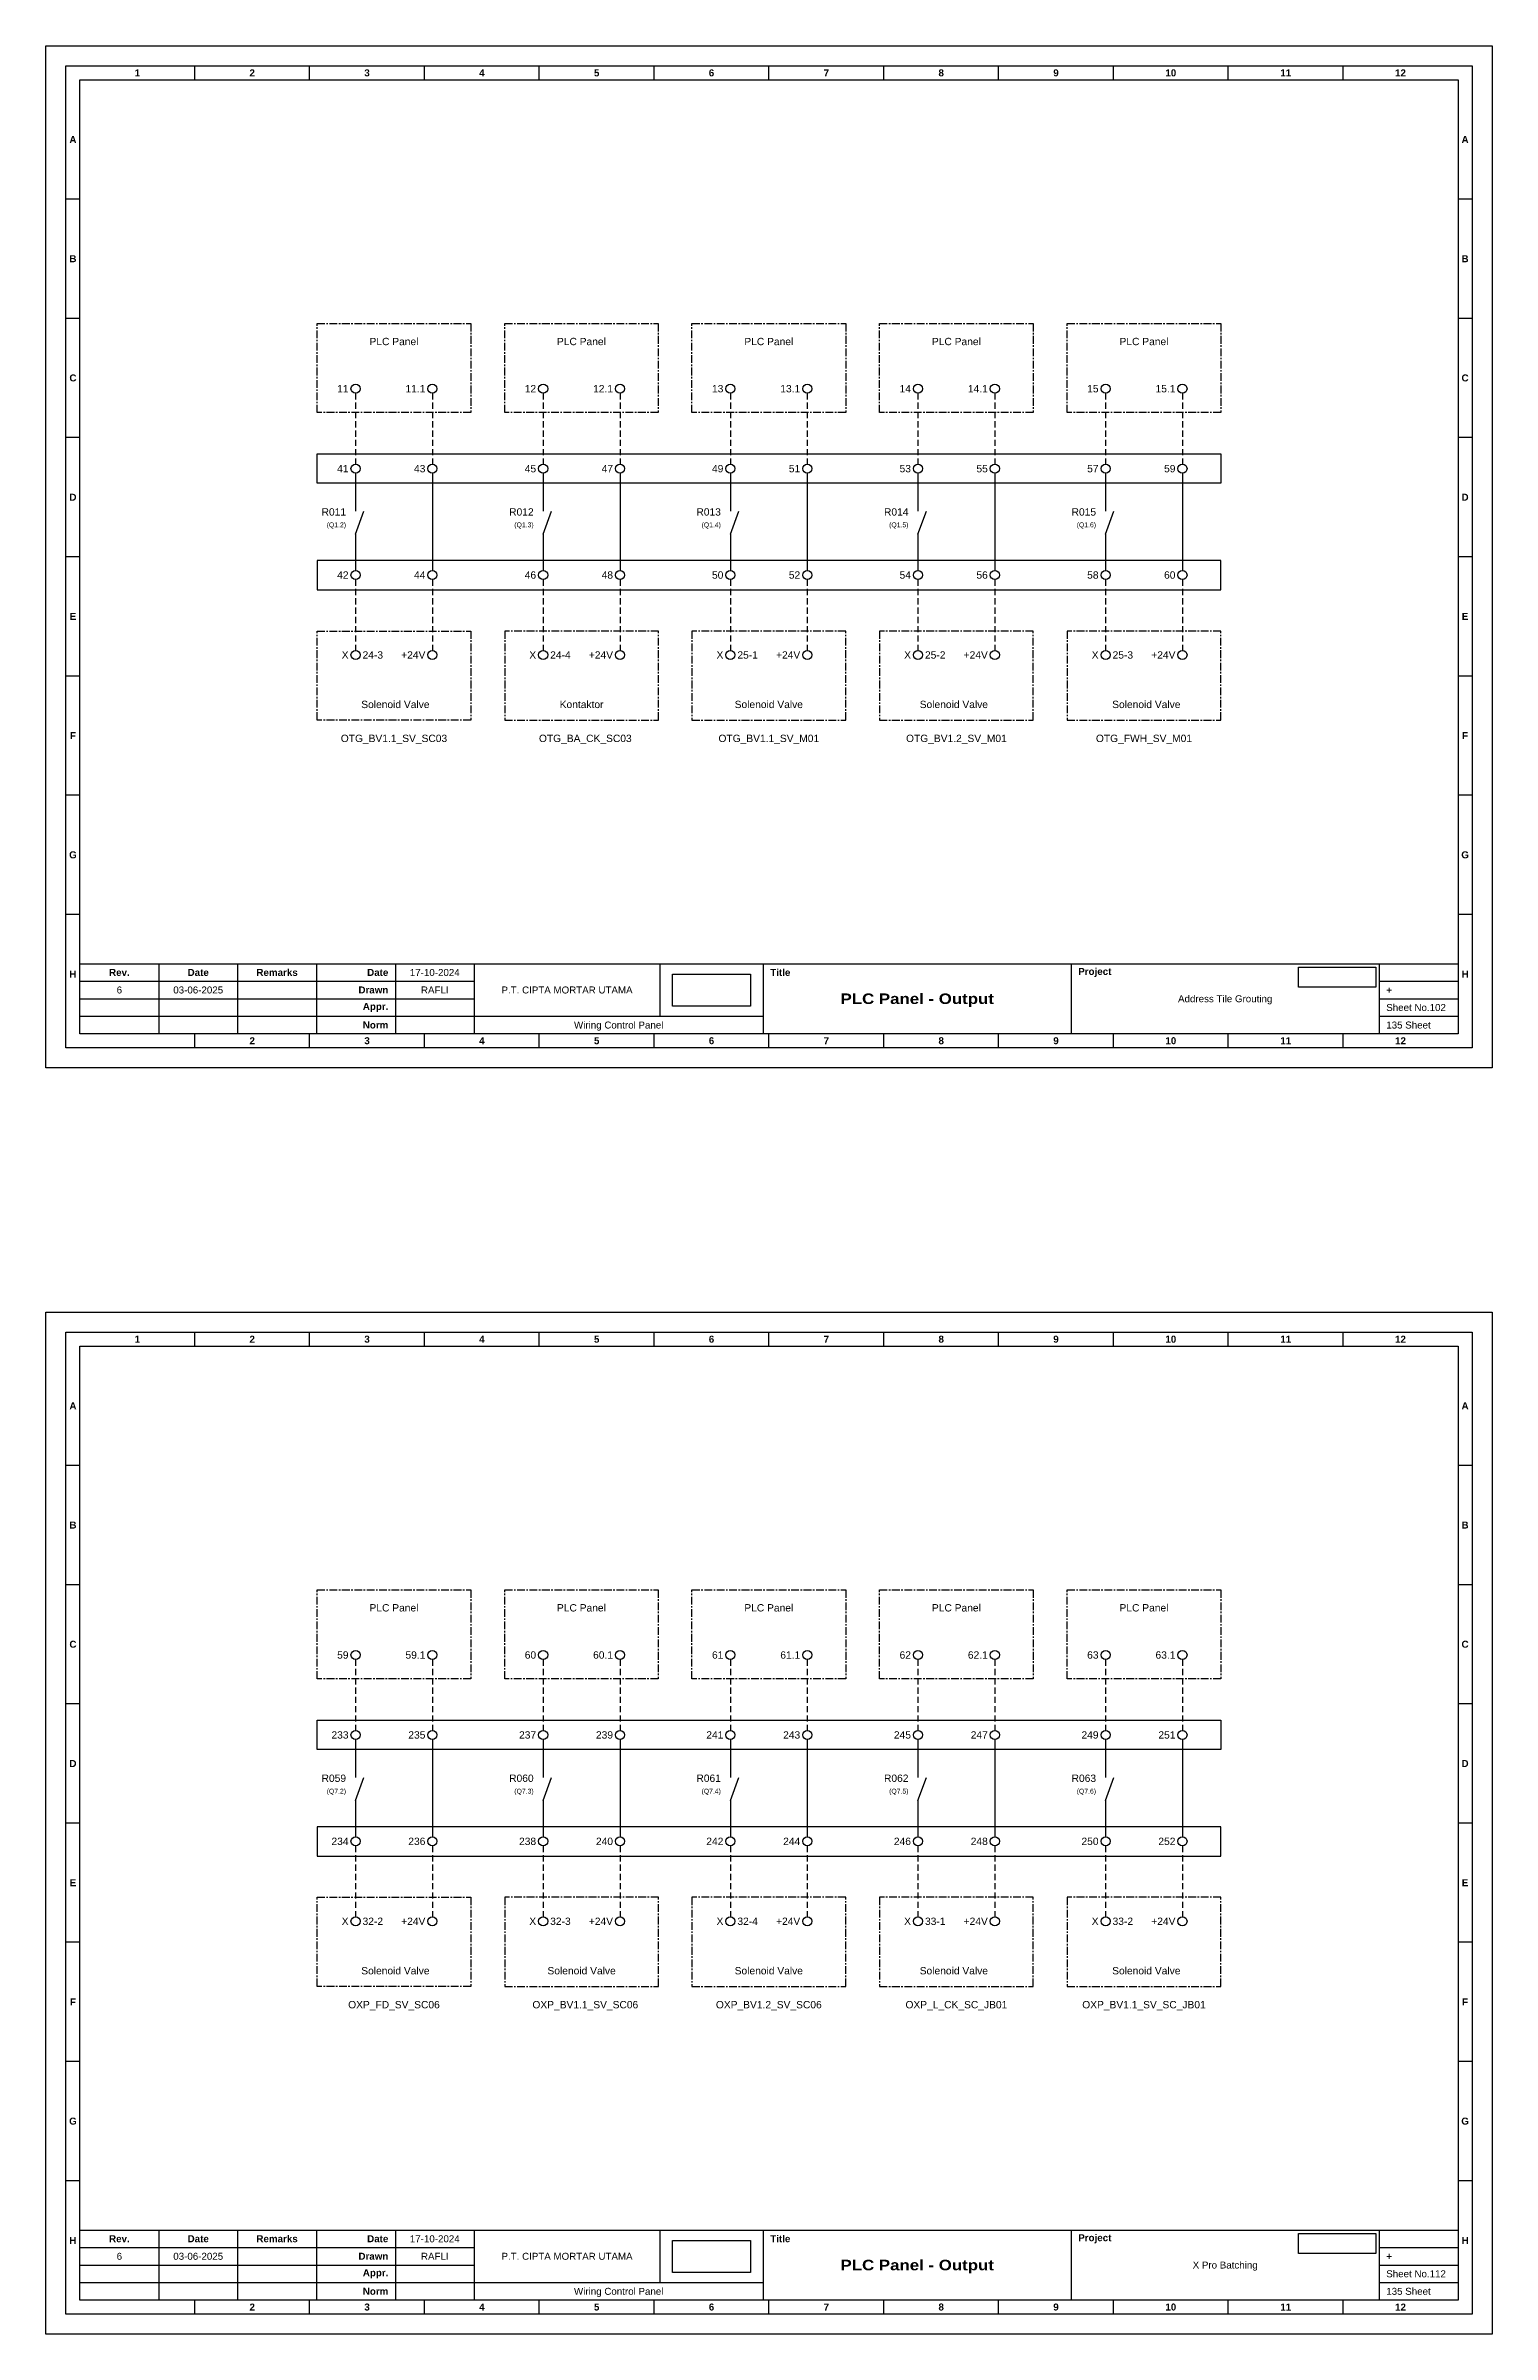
# Model space of a CAD drawing. Header units: millimetres. Extents: x 7759 to 13246, y 5489 to 6217.
# Drawn here: x 8450.9 to 8747, y 5747.9 to 6216.5 of the extents above; entities that cross this region are included whole.
import ezdxf
from ezdxf.enums import TextEntityAlignment as Align

# ---------------------------------------------------------------- set-up
doc = ezdxf.new("R2010")
doc.units = ezdxf.units.MM
doc.linetypes.add('CENTER', pattern=[50.8, 31.75, -6.35, 6.35, -6.35])
doc.linetypes.add('HIDDEN', pattern=[9.525, 6.35, -3.175])
doc.styles.add('Bold', font='ariblk.ttf', dxfattribs={"height": 25.4})
doc.styles.get("Standard").update_dxf_attribs({"font": 'arial.ttf'})
picture_1 = doc.add_image_def('image1.png', size_in_pixel=(2048, 847))
picture_2 = doc.add_image_def('image2.png', size_in_pixel=(2092, 542))

msp = doc.modelspace()

# ---------------------------------------------------------------- texts
for s, p in [('PLC Panel', (8522.16, 6156.71)), ('PLC Panel', (8560.53, 6156.71)), ('PLC Panel', (8598.89, 6156.71)), ('PLC Panel', (8637.29, 6156.71)), ('PLC Panel', (8675.69, 6156.71)), ('OTG_BV1.1_SV_SC03', (8522.16, 6075.44)), ('OTG_BA_CK_SC03', (8561.33, 6075.44)), ('OTG_BV1.1_SV_M01', (8598.89, 6075.44)), ('OTG_BV1.2_SV_M01', (8637.29, 6075.44)), ('OTG_FWH_SV_M01', (8675.69, 6075.44)), ('PLC Panel', (8522.16, 5897.39)), ('PLC Panel', (8560.53, 5897.39)), ('PLC Panel', (8598.89, 5897.39)), ('PLC Panel', (8637.29, 5897.39)), ('PLC Panel', (8675.69, 5897.39)), ('OXP_FD_SV_SC06', (8522.16, 5816.12)), ('OXP_BV1.1_SV_SC06', (8561.33, 5816.12)), ('OXP_BV1.2_SV_SC06', (8598.89, 5816.12)), ('OXP_L_CK_SC_JB01', (8637.29, 5816.12)), ('OXP_BV1.1_SV_SC_JB01', (8675.69, 5816.12))]:
    msp.add_text(s, height=1.5).set_placement(p, align=Align.TOP_CENTER)
for s, height, p in [('11', 1.5, (8512.86, 6146.3)), ('11.1', 1.5, (8528.59, 6146.3)), ('12', 1.5, (8551.26, 6146.3)), ('12.1', 1.5, (8567, 6146.3)), ('13', 1.5, (8589.59, 6146.3)), ('13.1', 1.5, (8605.32, 6146.3)), ('14', 1.5, (8627.99, 6146.3)), ('14.1', 1.5, (8643.72, 6146.3)), ('15', 1.5, (8666.39, 6146.3)), ('15.1', 1.5, (8682.13, 6146.3)), ('41', 1.5, (8512.86, 6129.93)), ('43', 1.5, (8528.59, 6129.93)), ('45', 1.5, (8551.26, 6129.93)), ('47', 1.5, (8567, 6129.93)), ('49', 1.5, (8589.59, 6129.93)), ('51', 1.5, (8605.32, 6129.93)), ('53', 1.5, (8627.99, 6129.93)), ('55', 1.5, (8643.72, 6129.93)), ('57', 1.5, (8666.39, 6129.93)), ('59', 1.5, (8682.13, 6129.93)), ('R011', 1.5, (8512.35, 6121.06)), ('R012', 1.5, (8550.75, 6121.06)), ('R013', 1.5, (8589.08, 6121.06)), ('R014', 1.5, (8627.48, 6121.06)), ('R015', 1.5, (8665.88, 6121.06)), ('(Q1.2)', 1, (8512.35, 6118.41)), ('(Q1.3)', 1, (8550.75, 6118.41)), ('(Q1.4)', 1, (8589.08, 6118.41)), ('(Q1.5)', 1, (8627.48, 6118.41)), ('(Q1.6)', 1, (8665.88, 6118.41)), ('42', 1.5, (8512.86, 6108.14)), ('44', 1.5, (8528.59, 6108.14)), ('46', 1.5, (8551.26, 6108.14)), ('48', 1.5, (8567, 6108.14)), ('50', 1.5, (8589.59, 6108.14)), ('52', 1.5, (8605.32, 6108.14)), ('54', 1.5, (8627.99, 6108.14)), ('56', 1.5, (8643.72, 6108.14)), ('58', 1.5, (8666.39, 6108.14)), ('60', 1.5, (8682.13, 6108.14)), ('X', 1.5, (8512.86, 6091.77)), ('+24V', 1.5, (8528.59, 6091.77)), ('X', 1.5, (8551.26, 6091.77)), ('+24V', 1.5, (8567, 6091.77)), ('X', 1.5, (8589.59, 6091.77)), ('+24V', 1.5, (8605.32, 6091.77)), ('X', 1.5, (8627.99, 6091.77)), ('+24V', 1.5, (8643.72, 6091.77)), ('X', 1.5, (8666.39, 6091.77)), ('+24V', 1.5, (8682.13, 6091.77)), ('59', 1.5, (8512.86, 5886.98)), ('59.1', 1.5, (8528.59, 5886.98)), ('60', 1.5, (8551.26, 5886.98)), ('60.1', 1.5, (8567, 5886.98)), ('61', 1.5, (8589.59, 5886.98)), ('61.1', 1.5, (8605.32, 5886.98)), ('62', 1.5, (8627.99, 5886.98)), ('62.1', 1.5, (8643.72, 5886.98)), ('63', 1.5, (8666.39, 5886.98)), ('63.1', 1.5, (8682.13, 5886.98)), ('233', 1.5, (8512.86, 5870.61)), ('235', 1.5, (8528.59, 5870.61)), ('237', 1.5, (8551.26, 5870.61)), ('239', 1.5, (8567, 5870.61)), ('241', 1.5, (8589.59, 5870.61)), ('243', 1.5, (8605.32, 5870.61)), ('245', 1.5, (8627.99, 5870.61)), ('247', 1.5, (8643.72, 5870.61)), ('249', 1.5, (8666.39, 5870.61)), ('251', 1.5, (8682.13, 5870.61)), ('R059', 1.5, (8512.35, 5861.74)), ('(Q7.2)', 1, (8512.35, 5859.09)), ('R060', 1.5, (8550.75, 5861.74)), ('(Q7.3)', 1, (8550.75, 5859.09)), ('R061', 1.5, (8589.08, 5861.74)), ('(Q7.4)', 1, (8589.08, 5859.09)), ('R062', 1.5, (8627.48, 5861.74)), ('(Q7.5)', 1, (8627.48, 5859.09)), ('R063', 1.5, (8665.88, 5861.74)), ('(Q7.6)', 1, (8665.88, 5859.09)), ('234', 1.5, (8512.86, 5848.82)), ('236', 1.5, (8528.59, 5848.82)), ('238', 1.5, (8551.26, 5848.82)), ('240', 1.5, (8567, 5848.82)), ('242', 1.5, (8589.59, 5848.82)), ('244', 1.5, (8605.32, 5848.82)), ('246', 1.5, (8627.99, 5848.82)), ('248', 1.5, (8643.72, 5848.82)), ('250', 1.5, (8666.39, 5848.82)), ('252', 1.5, (8682.13, 5848.82)), ('X', 1.5, (8512.86, 5832.45)), ('+24V', 1.5, (8528.59, 5832.45)), ('X', 1.5, (8551.26, 5832.45)), ('+24V', 1.5, (8567, 5832.45)), ('X', 1.5, (8589.59, 5832.45)), ('+24V', 1.5, (8605.32, 5832.45)), ('X', 1.5, (8627.99, 5832.45)), ('+24V', 1.5, (8643.72, 5832.45)), ('X', 1.5, (8666.39, 5832.45)), ('+24V', 1.5, (8682.13, 5832.45))]:
    msp.add_text(s, height=height).set_placement(p, align=Align.MIDDLE_RIGHT)
for s, p in [('24-3', (8515.73, 6091.77)), ('24-4', (8554.14, 6091.77)), ('25-1', (8592.46, 6091.77)), ('25-2', (8630.86, 6091.77)), ('25-3', (8669.26, 6091.77)), ('32-2', (8515.73, 5832.45)), ('32-3', (8554.14, 5832.45)), ('32-4', (8592.46, 5832.45)), ('33-1', (8630.86, 5832.45)), ('33-2', (8669.26, 5832.45))]:
    msp.add_text(s, height=1.5).set_placement(p, align=Align.MIDDLE_LEFT)
for s, p in [('Solenoid Valve', (8522.45, 6080.44)), ('Kontaktor', (8560.57, 6080.44)), ('Solenoid Valve', (8598.89, 6080.44)), ('Solenoid Valve', (8636.77, 6080.44)), ('Solenoid Valve', (8676.17, 6080.44)), ('Solenoid Valve', (8522.45, 5821.12)), ('Solenoid Valve', (8560.57, 5821.12)), ('Solenoid Valve', (8598.89, 5821.12)), ('Solenoid Valve', (8636.77, 5821.12)), ('Solenoid Valve', (8676.17, 5821.12))]:
    msp.add_text(s, height=1.5).set_placement(p, align=Align.BOTTOM_CENTER)

# ---------------------------------------------------------------- blocks, each defined once
blk = doc.blocks.new('KOP MU PROJECT')
at = {"color": 6, "ltscale": 50}
for p, q in [((27.74, 184.05), (27.74, 186.66)), ((49.13, 184.05), (49.13, 186.66)), ((70.51, 184.05), (70.51, 186.66)), ((91.89, 184.05), (91.89, 186.66)), ((113.27, 184.05), (113.27, 186.66)), ((134.66, 184.05), (134.66, 186.66)), ((156.04, 184.05), (156.04, 186.66)), ((177.42, 184.05), (177.42, 186.66)), ((198.8, 184.05), (198.8, 186.66)), ((220.19, 184.05), (220.19, 186.66)), ((241.57, 184.05), (241.57, 186.66)), ((6.36, 161.84), (3.75, 161.84)), ((265.59, 161.84), (262.98, 161.84)), ((6.36, 139.63), (3.75, 139.63)), ((265.59, 139.63), (262.98, 139.63)), ((6.36, 117.42), (3.75, 117.42)), ((265.59, 117.42), (262.98, 117.42)), ((6.36, 95.22), (3.75, 95.22)), ((265.59, 95.22), (262.98, 95.22)), ((6.36, 73.01), (3.75, 73.01)), ((265.59, 73.01), (262.98, 73.01)), ((6.36, 50.8), (3.75, 50.8)), ((265.59, 50.8), (262.98, 50.8)), ((6.36, 28.59), (3.75, 28.59)), ((265.59, 28.59), (262.98, 28.59)), ((27.74, 3.75), (27.74, 6.36)), ((49.13, 3.75), (49.13, 6.36)), ((70.51, 3.75), (70.51, 6.36)), ((91.89, 3.75), (91.89, 6.36)), ((113.27, 3.75), (113.27, 6.36)), ((134.66, 3.75), (134.66, 6.36)), ((156.04, 3.75), (156.04, 6.36)), ((177.42, 3.75), (177.42, 6.36)), ((198.8, 3.75), (198.8, 6.36)), ((220.19, 3.75), (220.19, 6.36)), ((241.57, 3.75), (241.57, 6.36))]:
    blk.add_line(p, q, dxfattribs=at)
at = {"ltscale": 50}
for p, q in [((6.36, 19.41), (262.98, 19.41)), ((21.04, 19.41), (21.04, 6.36)), ((35.72, 19.41), (35.72, 6.36)), ((50.41, 19.41), (50.41, 6.36)), ((65.09, 19.41), (65.09, 6.36)), ((79.77, 19.41), (79.77, 6.36)), ((114.35, 19.41), (114.35, 9.62)), ((133.6, 19.41), (133.6, 6.36)), ((190.95, 19.41), (190.95, 6.36)), ((248.3, 19.41), (248.3, 6.36)), ((6.36, 16.15), (79.77, 16.15)), ((6.36, 12.89), (79.77, 12.89)), ((248.3, 16.15), (262.98, 16.15)), ((248.3, 12.89), (262.98, 12.89)), ((6.36, 9.62), (133.6, 9.62)), ((248.3, 9.62), (262.98, 9.62))]:
    blk.add_line(p, q, dxfattribs=at)
at = {"color": 1, "ltscale": 50}
blk.add_lwpolyline([(269.34, 0), (0, 0), (0, 190.41), (269.34, 190.41)], close=True, dxfattribs=at)
at = {"color": 6, "ltscale": 50}
for points in [[(265.59, 3.75), (3.75, 3.75), (3.75, 186.66), (265.59, 186.66)], [(262.98, 6.36), (6.36, 6.36), (6.36, 184.05), (262.98, 184.05)]]:
    blk.add_lwpolyline(points, close=True, dxfattribs=at)
at = {"ltscale": 50, "char_height": 1.305, "attachment_point": 4}
for s, width, heights, insert in [('\\pxqc;{\\fArial|b1|i0|c0|p34;1}', 21.3825, [2.51], (6.36, 185.36)), ('\\pxqc;{\\fArial|b1|i0|c0|p34;2}', 21.3825, [2.51], (27.74, 185.36)), ('\\pxqc;{\\fArial|b1|i0|c0|p34;3}', 21.3825, [2.51], (49.13, 185.36)), ('\\pxqc;{\\fArial|b1|i0|c0|p34;4}', 21.3825, [2.51], (70.51, 185.36)), ('\\pxqc;{\\fArial|b1|i0|c0|p34;5}', 21.3825, [2.51], (91.89, 185.36)), ('\\pxqc;{\\fArial|b1|i0|c0|p34;6}', 21.3825, [2.51], (113.27, 185.36)), ('\\pxqc;{\\fArial|b1|i0|c0|p34;7}', 21.3825, [2.51], (134.66, 185.36)), ('\\pxqc;{\\fArial|b1|i0|c0|p34;8}', 21.3825, [2.51], (156.04, 185.36)), ('\\pxqc;{\\fArial|b1|i0|c0|p34;9}', 21.3825, [2.51], (177.42, 185.36)), ('\\pxqc;{\\fArial|b1|i0|c0|p34;10}', 21.3825, [2.51], (198.8, 185.36)), ('\\pxqc;{\\fArial|b1|i0|c0|p34;11}', 21.3825, [2.51], (220.19, 185.36)), ('\\pxqc;{\\fArial|b1|i0|c0|p34;12}', 21.3825, [2.51], (241.57, 185.36)), ('\\pxqc;{\\fArial|b1|i0|c0|p34;A}', 2.61, [2.51], (3.75, 172.95)), ('\\pxqc;{\\fArial|b1|i0|c0|p34;A}', 2.61, [2.51], (262.98, 172.95)), ('\\pxqc;{\\fArial|b1|i0|c0|p34;B}', 2.61, [2.51], (3.75, 150.74)), ('\\pxqc;{\\fArial|b1|i0|c0|p34;B}', 2.61, [2.51], (262.98, 150.74)), ('\\pxqc;{\\fArial|b1|i0|c0|p34;C}', 2.61, [2.51], (3.75, 128.53)), ('\\pxqc;{\\fArial|b1|i0|c0|p34;C}', 2.61, [2.51], (262.98, 128.53)), ('\\pxqc;{\\fArial|b1|i0|c0|p34;D}', 2.61, [2.51], (3.75, 106.32)), ('\\pxqc;{\\fArial|b1|i0|c0|p34;D}', 2.61, [2.51], (262.98, 106.32)), ('\\pxqc;{\\fArial|b1|i0|c0|p34;E}', 2.61, [2.51], (3.75, 84.11)), ('\\pxqc;{\\fArial|b1|i0|c0|p34;E}', 2.61, [2.51], (262.98, 84.11)), ('\\pxqc;{\\fArial|b1|i0|c0|p34;F}', 2.61, [2.51], (3.75, 61.9)), ('\\pxqc;{\\fArial|b1|i0|c0|p34;F}', 2.61, [2.51], (262.98, 61.9)), ('\\pxqc;{\\fArial|b1|i0|c0|p34;G}', 2.61, [2.51], (3.75, 39.69)), ('\\pxqc;{\\fArial|b1|i0|c0|p34;G}', 2.61, [2.51], (262.98, 39.69)), ('\\pxqc;{\\fArial|b1|i0|c0|p34;H}', 2.61, [2.51], (3.75, 17.47)), ('\\pxqc;{\\fArial|b1|i0|c0|p34;Rev.}', 14.6811, [2.88], (6.36, 17.78)), ('\\pxqc;{\\fArial|b1|i0|c0|p34;Date}', 14.6811, [2.88], (21.04, 17.78)), ('\\pxqc;{\\fArial|b1|i0|c0|p34;Remarks}', 14.6811, [2.88], (35.72, 17.78)), ('\\pxqr;{\\fArial|b1|i0|c0|p34;Date}', 13.3761, [2.88], (50.41, 17.78)), ('\\pxql;{\\fArial|b1|i0|c0|p34;Title}', 50.2419, [2.88], (134.9, 17.78)), ('\\pxql;{\\fArial|b1|i0|c0|p34;Project}', 50.2419, [2.88], (192.25, 17.78)), ('\\pxqc;{\\fArial|b1|i0|c0|p34;H}', 2.61, [2.51], (262.98, 17.47)), ('\\pxqr;{\\fArial|b1|i0|c0|p34;Drawn}', 13.3761, [2.88], (50.41, 14.52)), ('\\pxql;{\\fArial|b1|i0|c0|p34;+}', 14.6811, [2.88], (249.61, 14.52)), ('\\pxqr;{\\fArial|b1|i0|c0|p34;Appr.}', 13.3761, [2.88], (50.41, 11.26)), ('\\pxqr;{\\fArial|b1|i0|c0|p34;Norm}', 13.3761, [2.88], (50.41, 7.99)), ('\\pxqc;{\\fArial|b1|i0|c0|p34;2}', 21.3825, [2.51], (27.74, 5.06)), ('\\pxqc;{\\fArial|b1|i0|c0|p34;3}', 21.3825, [2.51], (49.13, 5.06)), ('\\pxqc;{\\fArial|b1|i0|c0|p34;4}', 21.3825, [2.51], (70.51, 5.06)), ('\\pxqc;{\\fArial|b1|i0|c0|p34;5}', 21.3825, [2.51], (91.89, 5.06)), ('\\pxqc;{\\fArial|b1|i0|c0|p34;6}', 21.3825, [2.51], (113.27, 5.06)), ('\\pxqc;{\\fArial|b1|i0|c0|p34;7}', 21.3825, [2.51], (134.66, 5.06)), ('\\pxqc;{\\fArial|b1|i0|c0|p34;8}', 21.3825, [2.51], (156.04, 5.06)), ('\\pxqc;{\\fArial|b1|i0|c0|p34;9}', 21.3825, [2.51], (177.42, 5.06)), ('\\pxqc;{\\fArial|b1|i0|c0|p34;10}', 21.3825, [2.51], (198.8, 5.06)), ('\\pxqc;{\\fArial|b1|i0|c0|p34;11}', 21.3825, [2.51], (220.19, 5.06)), ('\\pxqc;{\\fArial|b1|i0|c0|p34;12}', 21.3825, [2.51], (241.57, 5.06))]:
    blk.add_mtext_dynamic_manual_height_columns(s, width=width, gutter_width=0.0326, heights=heights, dxfattribs=dict(at, insert=insert))
at = {"ltscale": 50}
for tag, p in [('DATECREATED', (72.43, 17.78)), ('REV', (13.7, 14.52)), ('REVDATE', (28.38, 14.52)), ('REMARKS', (43.06, 14.52)), ('DRAWN', (72.43, 14.52)), ('COMPANY', (97.06, 14.52)), ('PROJECT', (219.62, 12.89)), ('NORM', (72.43, 7.99)), ('APPR', (72.43, 11.26)), ('DRAWINGCATEGORY', (106.68, 7.99)), ('DESCRIPTION', (162.27, 10.03))]:
    blk.add_attdef(tag, text='', height=1.3, dxfattribs=at).set_placement(p, align=Align.MIDDLE_CENTER)
at = {"ltscale": 50, "style": 'Bold'}
blk.add_attdef('TITLE', text='', height=1.96, dxfattribs=at).set_placement((162.27, 12.89), align=Align.MIDDLE_CENTER)
at = {"ltscale": 50}
for tag, p in [('TOTALSHEET', (249.61, 7.99)), ('SHEETNUMBER', (249.61, 11.26))]:
    blk.add_attdef(tag, text='', height=1.3, dxfattribs=at).set_placement(p, align=Align.MIDDLE_LEFT)
image = blk.add_image(picture_1, insert=(116.72, 11.48), size_in_units=(14.5, 6), dxfattribs=at)
image.dxf.flags = 15
image = blk.add_image(picture_2, insert=(233.29, 15.04), size_in_units=(14.36, 3.72), dxfattribs=at)
image.dxf.flags = 15

# ---------------------------------------------------------------- linework, layer by layer
at = {"linetype": 'HIDDEN', "ltscale": 0.2}
for p, q in [((8514.3, 6145.36), (8514.3, 6130.87)), ((8530.03, 6145.36), (8530.03, 6130.87)), ((8552.7, 6145.36), (8552.7, 6130.87)), ((8568.43, 6145.36), (8568.43, 6130.87)), ((8591.02, 6145.36), (8591.02, 6130.87)), ((8606.76, 6145.36), (8606.76, 6130.87)), ((8629.43, 6145.36), (8629.43, 6130.87)), ((8645.16, 6145.36), (8645.16, 6130.87)), ((8667.83, 6145.36), (8667.83, 6130.87)), ((8683.56, 6145.36), (8683.56, 6130.87)), ((8514.3, 6107.2), (8514.3, 6092.71)), ((8530.03, 6107.2), (8530.03, 6092.71)), ((8552.7, 6107.2), (8552.7, 6092.71)), ((8568.43, 6107.2), (8568.43, 6092.71)), ((8591.02, 6107.2), (8591.02, 6092.71)), ((8606.76, 6107.2), (8606.76, 6092.71)), ((8629.43, 6107.2), (8629.43, 6092.71)), ((8645.16, 6107.2), (8645.16, 6092.71)), ((8667.83, 6107.2), (8667.83, 6092.71)), ((8683.56, 6107.2), (8683.56, 6092.71)), ((8514.3, 5886.04), (8514.3, 5871.55)), ((8530.03, 5886.04), (8530.03, 5871.55)), ((8552.7, 5886.04), (8552.7, 5871.55)), ((8568.43, 5886.04), (8568.43, 5871.55)), ((8591.02, 5886.04), (8591.02, 5871.55)), ((8606.76, 5886.04), (8606.76, 5871.55)), ((8629.43, 5886.04), (8629.43, 5871.55)), ((8645.16, 5886.04), (8645.16, 5871.55)), ((8667.83, 5886.04), (8667.83, 5871.55)), ((8683.56, 5886.04), (8683.56, 5871.55)), ((8514.3, 5847.88), (8514.3, 5833.39)), ((8530.03, 5847.88), (8530.03, 5833.39)), ((8552.7, 5847.88), (8552.7, 5833.39)), ((8568.43, 5847.88), (8568.43, 5833.39)), ((8591.02, 5847.88), (8591.02, 5833.39)), ((8606.76, 5847.88), (8606.76, 5833.39)), ((8629.43, 5847.88), (8629.43, 5833.39)), ((8645.16, 5847.88), (8645.16, 5833.39)), ((8667.83, 5847.88), (8667.83, 5833.39)), ((8683.56, 5847.88), (8683.56, 5833.39))]:
    msp.add_line(p, q, dxfattribs=at)
at = {"ltscale": 0.2}
for p, q in [((8514.3, 6128.99), (8514.3, 6121.23)), ((8530.03, 6128.99), (8530.03, 6109.08)), ((8552.7, 6128.99), (8552.7, 6121.23)), ((8568.43, 6128.99), (8568.43, 6109.08)), ((8591.02, 6128.99), (8591.02, 6121.23)), ((8606.76, 6128.99), (8606.76, 6109.08)), ((8629.43, 6128.99), (8629.43, 6121.23)), ((8645.16, 6128.99), (8645.16, 6109.08)), ((8667.83, 6128.99), (8667.83, 6121.23)), ((8683.56, 6128.99), (8683.56, 6109.08)), ((8514.3, 6116.53), (8516.01, 6121.23)), ((8552.7, 6116.53), (8554.41, 6121.23)), ((8591.02, 6116.53), (8592.73, 6121.23)), ((8629.43, 6116.53), (8631.14, 6121.23)), ((8667.83, 6116.53), (8669.54, 6121.23)), ((8514.3, 6116.53), (8514.3, 6109.08)), ((8552.7, 6116.53), (8552.7, 6109.08)), ((8591.02, 6116.53), (8591.02, 6109.08)), ((8629.43, 6116.53), (8629.43, 6109.08)), ((8667.83, 6116.53), (8667.83, 6109.08)), ((8514.3, 5869.67), (8514.3, 5861.91)), ((8530.03, 5869.67), (8530.03, 5849.76)), ((8552.7, 5869.67), (8552.7, 5861.91)), ((8568.43, 5869.67), (8568.43, 5849.76)), ((8591.02, 5869.67), (8591.02, 5861.91)), ((8606.76, 5869.67), (8606.76, 5849.76)), ((8629.43, 5869.67), (8629.43, 5861.91)), ((8645.16, 5869.67), (8645.16, 5849.76)), ((8667.83, 5869.67), (8667.83, 5861.91)), ((8683.56, 5869.67), (8683.56, 5849.76)), ((8514.3, 5857.21), (8516.01, 5861.91)), ((8552.7, 5857.21), (8554.41, 5861.91)), ((8591.02, 5857.21), (8592.73, 5861.91)), ((8629.43, 5857.21), (8631.14, 5861.91)), ((8667.83, 5857.21), (8669.54, 5861.91)), ((8514.3, 5857.21), (8514.3, 5849.76)), ((8552.7, 5857.21), (8552.7, 5849.76)), ((8591.02, 5857.21), (8591.02, 5849.76)), ((8629.43, 5857.21), (8629.43, 5849.76)), ((8667.83, 5857.21), (8667.83, 5849.76))]:
    msp.add_line(p, q, dxfattribs=at)
at = {"linetype": 'CENTER', "ltscale": 0.05}
for points in [[(8506.43, 6159.63), (8537.9, 6159.63), (8537.9, 6141.4), (8506.43, 6141.4)], [(8544.83, 6159.63), (8576.23, 6159.63), (8576.23, 6141.4), (8544.83, 6141.4)], [(8583.16, 6159.63), (8614.63, 6159.63), (8614.63, 6141.4), (8583.16, 6141.4)], [(8621.56, 6159.63), (8653.03, 6159.63), (8653.03, 6141.4), (8621.56, 6141.4)], [(8659.96, 6159.63), (8691.43, 6159.63), (8691.43, 6141.4), (8659.96, 6141.4)], [(8506.43, 6096.67), (8537.9, 6096.67), (8537.9, 6078.44), (8506.43, 6078.44)], [(8544.83, 6078.44), (8576.3, 6078.44), (8576.3, 6096.67), (8544.83, 6096.67)], [(8583.16, 6078.44), (8614.63, 6078.44), (8614.63, 6096.67), (8583.16, 6096.67)], [(8621.56, 6078.44), (8653.03, 6078.44), (8653.03, 6096.67), (8621.56, 6096.67)], [(8659.96, 6078.44), (8691.43, 6078.44), (8691.43, 6096.67), (8659.96, 6096.67)], [(8506.43, 5900.3), (8537.9, 5900.3), (8537.9, 5882.08), (8506.43, 5882.08)], [(8544.83, 5900.3), (8576.23, 5900.3), (8576.23, 5882.08), (8544.83, 5882.08)], [(8583.16, 5900.3), (8614.63, 5900.3), (8614.63, 5882.08), (8583.16, 5882.08)], [(8621.56, 5900.3), (8653.03, 5900.3), (8653.03, 5882.08), (8621.56, 5882.08)], [(8659.96, 5900.3), (8691.43, 5900.3), (8691.43, 5882.08), (8659.96, 5882.08)], [(8506.43, 5837.35), (8537.9, 5837.35), (8537.9, 5819.12), (8506.43, 5819.12)], [(8544.83, 5819.12), (8576.3, 5819.12), (8576.3, 5837.35), (8544.83, 5837.35)], [(8583.16, 5819.12), (8614.63, 5819.12), (8614.63, 5837.35), (8583.16, 5837.35)], [(8621.56, 5819.12), (8653.03, 5819.12), (8653.03, 5837.35), (8621.56, 5837.35)], [(8659.96, 5819.12), (8691.43, 5819.12), (8691.43, 5837.35), (8659.96, 5837.35)]]:
    msp.add_lwpolyline(points, close=True, dxfattribs=at)
at = {"ltscale": 0.05}
for points in [[(8506.43, 6132.93), (8691.43, 6132.93), (8691.43, 6126.92), (8506.43, 6126.92)], [(8506.43, 6105.13), (8691.43, 6105.13), (8691.43, 6111.14), (8506.43, 6111.14)], [(8506.43, 5873.61), (8691.43, 5873.61), (8691.43, 5867.6), (8506.43, 5867.6)], [(8506.43, 5845.81), (8691.43, 5845.81), (8691.43, 5851.82), (8506.43, 5851.82)]]:
    msp.add_lwpolyline(points, close=True, dxfattribs=at)
for centre in [(8514.3, 6146.3), (8530.03, 6146.3), (8552.7, 6146.3), (8568.43, 6146.3), (8591.02, 6146.3), (8606.76, 6146.3), (8629.43, 6146.3), (8645.16, 6146.3), (8667.83, 6146.3), (8683.56, 6146.3), (8514.3, 6129.93), (8530.03, 6129.93), (8552.7, 6129.93), (8568.43, 6129.93), (8591.02, 6129.93), (8606.76, 6129.93), (8629.43, 6129.93), (8645.16, 6129.93), (8667.83, 6129.93), (8683.56, 6129.93), (8514.3, 6108.14), (8530.03, 6108.14), (8552.7, 6108.14), (8568.43, 6108.14), (8591.02, 6108.14), (8606.76, 6108.14), (8629.43, 6108.14), (8645.16, 6108.14), (8667.83, 6108.14), (8683.56, 6108.14), (8514.3, 6091.77), (8530.03, 6091.77), (8552.7, 6091.77), (8568.43, 6091.77), (8591.02, 6091.77), (8606.76, 6091.77), (8629.43, 6091.77), (8645.16, 6091.77), (8667.83, 6091.77), (8683.56, 6091.77), (8514.3, 5886.98), (8530.03, 5886.98), (8552.7, 5886.98), (8568.43, 5886.98), (8591.02, 5886.98), (8606.76, 5886.98), (8629.43, 5886.98), (8645.16, 5886.98), (8667.83, 5886.98), (8683.56, 5886.98), (8514.3, 5870.61), (8530.03, 5870.61), (8552.7, 5870.61), (8568.43, 5870.61), (8591.02, 5870.61), (8606.76, 5870.61), (8629.43, 5870.61), (8645.16, 5870.61), (8667.83, 5870.61), (8683.56, 5870.61), (8514.3, 5848.82), (8530.03, 5848.82), (8552.7, 5848.82), (8568.43, 5848.82), (8591.02, 5848.82), (8606.76, 5848.82), (8629.43, 5848.82), (8645.16, 5848.82), (8667.83, 5848.82), (8683.56, 5848.82), (8514.3, 5832.45), (8530.03, 5832.45), (8552.7, 5832.45), (8568.43, 5832.45), (8591.02, 5832.45), (8606.76, 5832.45), (8629.43, 5832.45), (8645.16, 5832.45), (8667.83, 5832.45), (8683.56, 5832.45)]:
    msp.add_circle(centre, 0.938)

# ---------------------------------------------------------------- block references
at = {"xscale": 1.099296583304004, "yscale": 1.099296583304004, "zscale": 1.099296583304004}
for p, values in [((8450.89, 6007.2), {'TITLE': 'PLC Panel - Output', 'PROJECT': 'Address Tile Grouting', 'COMPANY': 'P.T. CIPTA MORTAR UTAMA', 'DRAWINGCATEGORY': 'Wiring Control Panel', 'DRAWN': 'RAFLI', 'DATECREATED': '17-10-2024', 'REVDATE': '03-06-2025', 'REV': '6', 'SHEETNUMBER': 'Sheet No.102', 'TOTALSHEET': '135 Sheet'}), ((8450.89, 5747.88), {'TITLE': 'PLC Panel - Output', 'PROJECT': 'X Pro Batching', 'COMPANY': 'P.T. CIPTA MORTAR UTAMA', 'DRAWINGCATEGORY': 'Wiring Control Panel', 'DRAWN': 'RAFLI', 'DATECREATED': '17-10-2024', 'REVDATE': '03-06-2025', 'REV': '6', 'SHEETNUMBER': 'Sheet No.112', 'TOTALSHEET': '135 Sheet'})]:
    msp.add_blockref('KOP MU PROJECT', p, dxfattribs=at).add_auto_attribs(values)

msp.set_redraw_order([(e.dxf.handle, doc.entitydb.next_handle()) for e in msp.query("TEXT MTEXT ATTDEF DIMENSION ARC_DIMENSION")])  # texts and dimensions are drawn at this point

doc.saveas('drawing.dxf')
